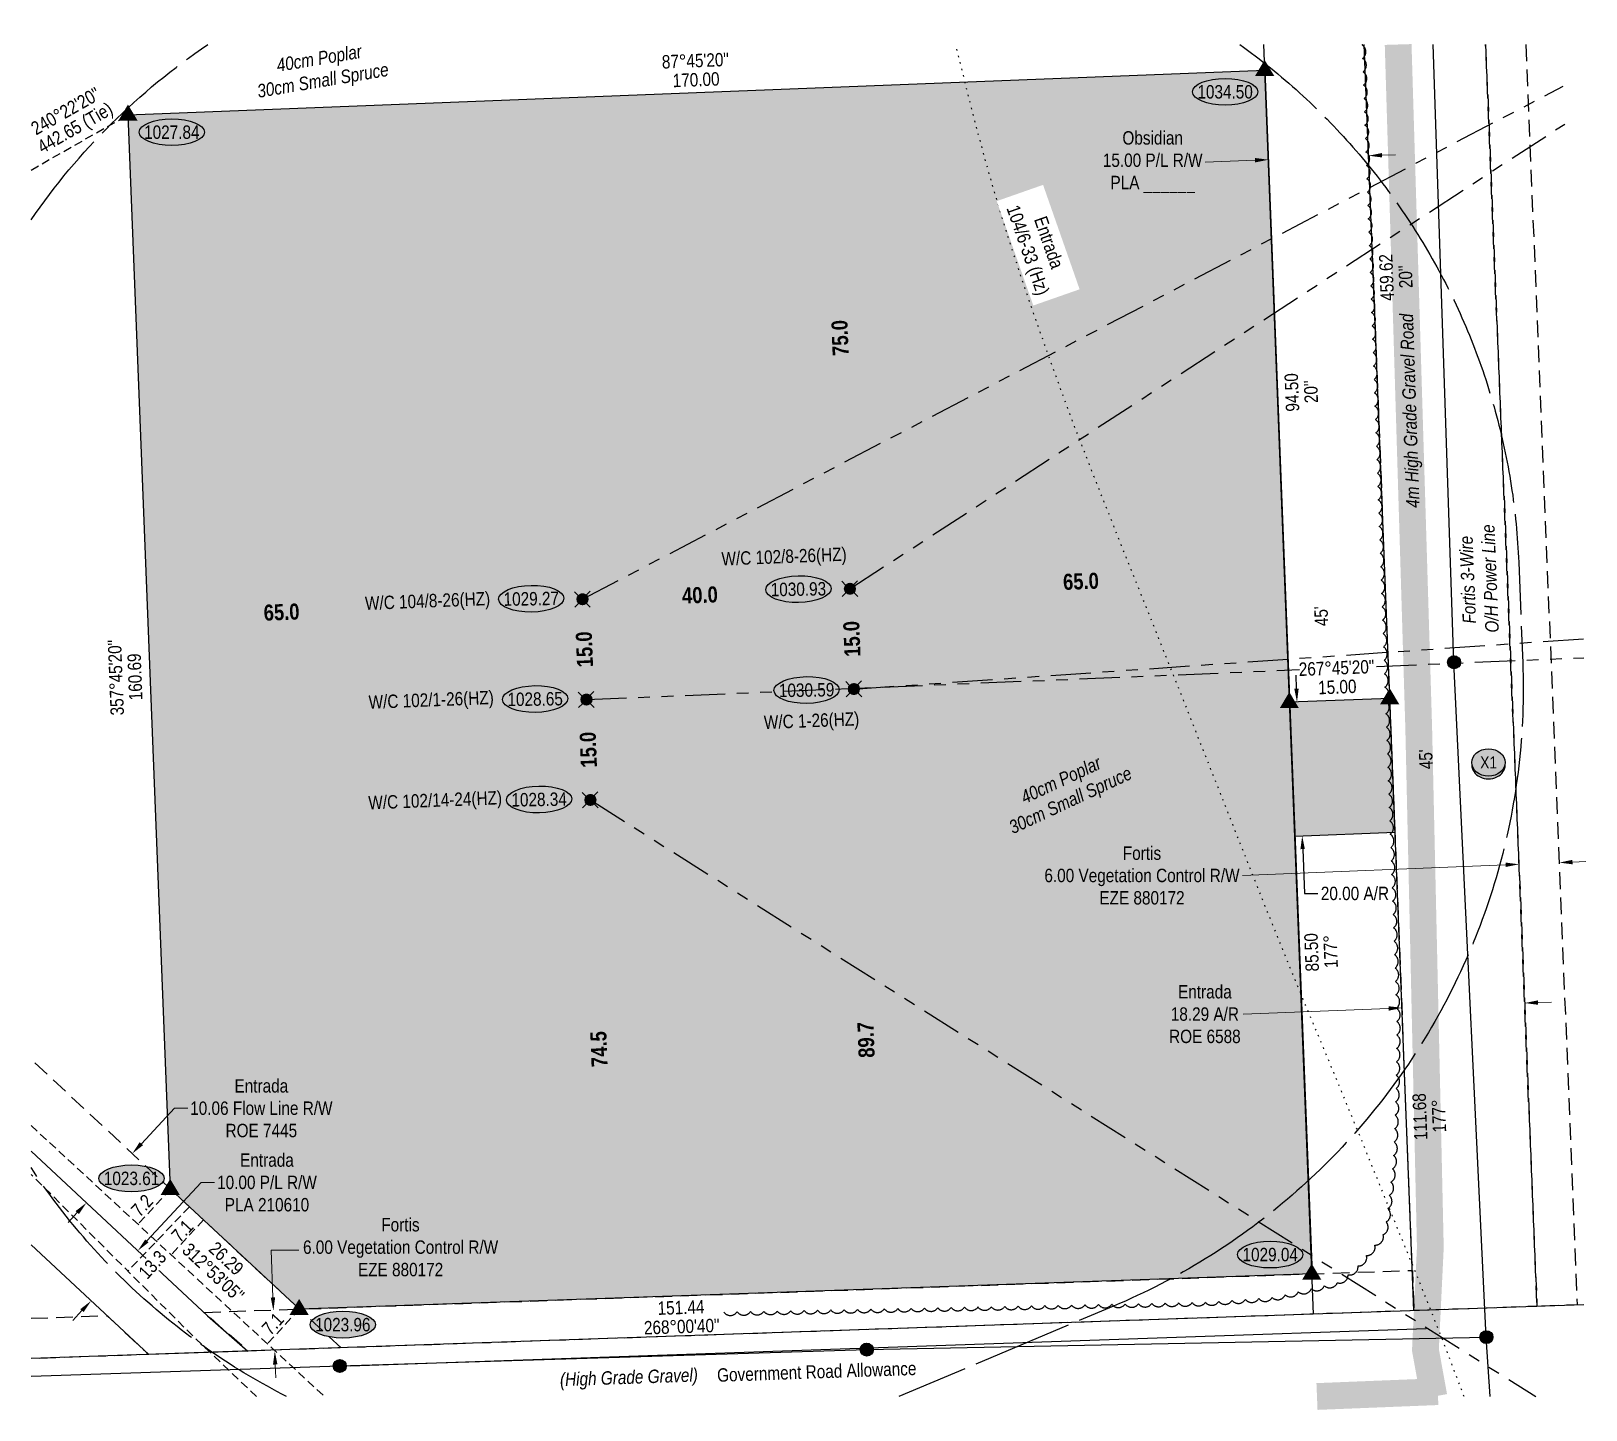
# Model space of a CAD drawing. Extents: x 645834 to 657998, y 5833506 to 5835591.
# Drawn here: x 645834 to 646996, y 5834294 to 5835324 of the extents above; entities that cross this region are included whole.
import ezdxf
from ezdxf.enums import TextEntityAlignment as Align

# ---------------------------------------------------------------- set-up
doc = ezdxf.new("R2010")
doc.units = 0
doc.header["$LTSCALE"] = 5
doc.header["$PDSIZE"] = 0.5
for name, pattern in [('0', [1, 1, 0]), ('foc-ACCESSROAD', [3.75, 2.5, -1.25]), ('foc-BUFFER', [16.75, 15, -1.75]), ('foc-DOT', [1, 0.2, -0.8]), ('foc-DRILLPATH', [14.75, 6, -1.75, 1.75, -1.75, 1.75, -1.75]), ('foc-FLOWLINE', [3.75, 2.5, -1.25]), ('foc-TIELINE', [1.875, 1.25, -0.625]), ('POWERLINE5', [7.8, 2.4, -0.6, 0.6, -0.6, 0.6, -0.6, 2.4]), ('UG_PIPE', [1.875, 1.25, -0.625])]:
    doc.linetypes.add(name, pattern=pattern)
doc.layers.get('Defpoints').update_dxf_attribs({"color": 9})
for name, color, linetype in [('AS-DRILL', 8, 'foc-DOT'), ('AS-DRILL-T', 8, 'Continuous'), ('AS-PIPE-UG', 44, 'UG_PIPE'), ('AS-POWER', 104, 'foc-POWER'), ('AS-POWER-EXISTING', 72, 'POWERLINE5'), ('AS-ROADS', 254, 'Continuous'), ('AUX-BUFFER', 7, 'foc-BUFFER'), ('C-RW', 13, 'Continuous'), ('F-AR', 190, 'foc-ACCESSROAD'), ('F-EZE', 190, 'foc-FLOWLINE'), ('F-FLOWLINE', 190, 'foc-FLOWLINE'), ('F-RW', 190, 'Continuous'), ('L-BD', 7, 'Continuous'), ('L-MON', 1, 'Continuous'), ('L-ROAD-T', 7, 'Continuous'), ('L-SEC', 7, 'Continuous'), ('L-TIE', 7, 'foc-TIELINE'), ('P-CROSSINGS', 250, 'Continuous'), ('P-ELEVATION', 7, 'Continuous'), ('P-PDRILLPATH', 12, 'foc-DRILLPATH'), ('P-PROPOSED', 10, 'Continuous'), ('P-PROPOSED-H', 21, 'Continuous'), ('P-TXT', 4, 'Continuous'), ('T-BUSH', 110, '0'), ('T-BUSH-T', 110, 'Continuous'), ('T-TIE', 201, 'foc-TIELINE')]:
    doc.layers.add(name, color=color, linetype=linetype)
for name, color, linetype, lineweight in [('C-RW-T', 13, 'Continuous', 9), ('F-AR-T', 190, 'Continuous', 9), ('F-EZE-T', 190, 'Continuous', 9), ('F-FLOWLINE-T', 190, 'Continuous', 9), ('F-RW-T', 190, 'Continuous', 9), ('T-TEXT', 48, 'Continuous', 18), ('T-TIE-T', 201, 'Continuous', 18)]:
    doc.layers.add(name, color=color, linetype=linetype, lineweight=lineweight)
doc.styles.add('100L', font='ARIALN.TTF', dxfattribs={"height": 11})
doc.styles.add('175L', font='ARIALN.TTF', dxfattribs={"height": 20})
doc.styles.add('80', font='ARIALN.TTF', dxfattribs={"height": 10})
doc.styles.add('80CG', font='ARIALN.TTF', dxfattribs={"height": 10})
doc.styles.add('80L', font='ARIALN.TTF', dxfattribs={"height": 10})
doc.styles.add('80LS', font='ARIALNI.TTF', dxfattribs={"height": 10})
doc.styles.add('Crossing', font='ARIALN.TTF', dxfattribs={"height": 10})
doc.styles.add('foc-LtypeFont', font='ARIALN.TTF', dxfattribs={"height": 7.35})
doc.linetypes.add('foc-POWER', pattern='A,6,-1,["P",foc-LtypeFont,S=0.2,R=0,X=-0.625,Y=-0.75],-1.24,4', length=12.24)
doc.dimstyles.new('Compass 5 000', dxfattribs={"dimscale": 5, "dimtxt": 9, "dimasz": 2, "dimexe": 0.2, "dimexo": 0.0625, "dimgap": 0.5, "dimtad": 0, "dimtih": 1, "dimtoh": 1, "dimzin": 0, "dimdsep": 46, "dimtxsty": '80CG', "dimcen": 0.1, "dimse1": 1, "dimse2": 1, "dimclrd": 256, "dimclrt": 256, "dimaunit": 1, "dimadec": 4, "dimazin": 0, "dimtfac": 0.06, "dimtofl": 0, "dimtmove": 0, "dimatfit": 1, "dimfxl": 0.2, "dimtolj": 1, "dimtzin": 0, "dimlwd": -1, "dimarcsym": 0})

msp = doc.modelspace()

# ---------------------------------------------------------------- texts
at = {"layer": 'AS-POWER', "insert": (646904.091, 5834873.175), "char_height": 10, "attachment_point": 1, "rotation": 92.332481, "style": '100L'}
msp.add_mtext_dynamic_manual_height_columns('\\pi7.9914;{\\fArial Narrow|b0|i1|c0|p34;Fortis 3-Wire \\P\\pi0.58687;O/H Power Line}', width=80.69624, gutter_width=55, heights=[0], dxfattribs=at)
at = {"layer": 'F-EZE-T', "style": '80CG'}
for s, height, p in [('Fortis', 9.9971, (646095.802, 5834427.456)), ('6.00 Vegetation Control R/W', 9.99705, (646037.334, 5834410.706)), ('EZE 880172', 9.9971, (646078.393, 5834393.935))]:
    msp.add_text(s, height=height, dxfattribs=at).set_placement(p)
at = {"layer": 'L-BD', "style": '80L'}
for s, height, rotation, p in [('87°45\'20"', 9.9971, 2.250366, (646330.431, 5835301.813)), ('170.00', 9.9971, 2.250366, (646330.991, 5835287.578)), ('240°22\'20"', 9.9971, 29.627871, (645859.937, 5835264.124)), ('442.65 (Tie)', 9.99705, 29.627871, (645866.979, 5835251.741)), ('459.62', 9.9971, 92.235966, (646846.777, 5835139.881)), ("20''", 9.9971, 92.235966, (646861.012, 5835140.437)), ('94.50', 9.9971, 92.235966, (646776.088, 5835054.035)), ("20''", 9.9971, 92.235966, (646790.323, 5835054.591)), ('W/C 102/8-26(HZ)', 9.99705, 2.250366, (646396.697, 5834931.527)), ('W/C 104/8-26(HZ)', 9.99705, 2.250366, (646130.373, 5834898.369)), ("45'", 9.9971, 92.235966, (646797.997, 5834886.891)), ('357°45\'20"', 9.9971, 92.25067, (645897.501, 5834841)), ('160.69', 9.9971, 92.25067, (645911.736, 5834841.56)), ('267°45\'20"', 9.9971, 2.250366, (646809.457, 5834848.305)), ('W/C 102/1-26(HZ)', 9.99705, 2.250366, (646133.09, 5834824.497)), ('15.00', 9.9971, 2.250366, (646810.017, 5834834.07)), ('W/C 1-26(HZ)', 9.99705, 2.250366, (646417.247, 5834808.981)), ("45'", 9.9971, 92.235966, (646876.209, 5834780.02)), ('W/C 102/14-24(HZ)', 9.99705, 2.250366, (646136.06, 5834749.512)), ('85.50', 9.9971, 92.235966, (646790.807, 5834635.876)), ('177°', 9.9971, 92.235966, (646805.042, 5834636.432)), ('111.68', 9.9971, 92.235966, (646871.722, 5834513.101)), ('177°', 9.9971, 92.235966, (646885.957, 5834513.657)), ('312°53\'05"', 9.9971, 317.077781, (645970.302, 5834396.844)), ('26.29', 9.9971, 317.077781, (645980.003, 5834407.276)), ('151.44', 9.9971, 1.99112, (646319.738, 5834370.659)), ('268°00\'40"', 9.9971, 1.99112, (646320.233, 5834356.422))]:
    msp.add_text(s, height=height, rotation=rotation, dxfattribs=at).set_placement(p, align=Align.MIDDLE_CENTER)
at = {"layer": 'L-BD', "color": 3, "char_height": 11.99029, "attachment_point": 5, "style": '80L'}
for s, insert, rotation in [('{\\fArial Narrow|b1|i0|c0|p34;75.0}', (646438.585, 5835094.698), 92.250366), ('{\\fArial Narrow|b1|i0|c0|p34;65.0}', (646618.486, 5834912.887), 2.25067), ('{\\fArial Narrow|b1|i0|c0|p34;40.0}', (646333.843, 5834902.647), 2.25067), ('{\\fArial Narrow|b1|i0|c0|p34;65.0}', (646021.308, 5834889.871), 2.25067), ('{\\fArial Narrow|b1|i0|c0|p34;15.0}', (646447.426, 5834869.936), 92.250366), ('{\\fArial Narrow|b1|i0|c0|p34;15.0}', (646247.614, 5834862.111), 92.250366), ('{\\fArial Narrow|b1|i0|c0|p34;15.0}', (646250.536, 5834787.161), 92.250366), ('{\\fArial Narrow|b1|i0|c0|p34;74.5}', (646258.491, 5834563.557), 92.250366), ('{\\fArial Narrow|b1|i0|c0|p34;89.7}', (646458.014, 5834570.494), 92.250366)]:
    msp.add_mtext_dynamic_manual_height_columns(s, width=26.22081, gutter_width=50.026, heights=[0], dxfattribs=dict(at, insert=insert, rotation=rotation))
at = {"layer": 'L-ROAD-T', "style": '80L'}
msp.add_text('Government Road Allowance', height=9.99705, rotation=1.988219, dxfattribs=at).set_placement((646421.105, 5834322.668), align=Align.MIDDLE_CENTER)
at = {"layer": 'T-BUSH-T', "char_height": 9.99423, "width": 99.081, "attachment_point": 2, "style": '80LS'}
for insert, rotation in [((646048.532, 5835308.555), 9.587997), ((646601.397, 5834769.196), 25.016382)]:
    msp.add_mtext('40cm Poplar\\P30cm Small Spruce', dxfattribs=dict(at, insert=insert, rotation=rotation))
at = {"layer": 'T-TEXT', "style": '80LS'}
msp.add_text('(High Grade Gravel)', height=9.99705, rotation=1.988219, dxfattribs=at).set_placement((646280.797, 5834318.582), align=Align.MIDDLE_CENTER)
at = {"layer": 'T-TEXT', "insert": (646859.065, 5835040.141), "char_height": 9.99705, "width": 145.79372, "attachment_point": 2, "rotation": 91.950522, "style": '80LS'}
msp.add_mtext('4m High Grade Gravel Road', dxfattribs=at)
at = {"layer": 'T-TIE-T', "style": '80L'}
for s, p in [('7.2', (645917.087, 5834446.837)), ('7.1', (645947.119, 5834427.834)), ('7.1', (646014.748, 5834358.477))]:
    msp.add_text(s, height=9.9971, rotation=47.28764, dxfattribs=at).set_placement(p, align=Align.MIDDLE_CENTER)

# ---------------------------------------------------------------- blocks, each defined once
blk = doc.blocks.new('POWERPOLE')
h = blk.add_hatch(color=255)
edge = h.paths.add_edge_path()
edge.add_arc((0, 0), 0.96, 0, 360)
at = {"linetype": 'Continuous'}
for p, q in [((0.68, -0.68), (-0.68, 0.68)), ((-0.68, -0.68), (0.68, 0.68))]:
    blk.add_line(p, q, dxfattribs=at)
blk.add_circle((0, 0), 0.96, dxfattribs=at)
blk = doc.blocks.new('TRIA')
blk.add_hatch(color=255).paths.add_polyline_path([(-0.04, 1.52), (-1.47, -0.87), (1.39, -0.87)])
blk = doc.blocks.new('TRIAA')
blk.add_blockref('TRIA', (0, 0))
blk = doc.blocks.new('TRIB')
at = {"color": 1}
blk.add_lwpolyline([(-1.12, -0.67), (-0.04, 1.13), (1.04, -0.67)], close=True, dxfattribs=at)
blk = doc.blocks.new('TRIBB')
blk.add_blockref('TRIB', (0, 0))
blk = doc.blocks.new('TRICC')
for name in ['TRIAA', 'TRIBB']:
    blk.add_blockref(name, (0, 0))
blk = doc.blocks.new('plspike')
blk.add_blockref('TRICC', (0, 0))
blk = doc.blocks.new('WC')
at = {"layer": 'L-MON'}
h = blk.add_hatch(color=255, dxfattribs=at)
h.dxf.hatch_style = 1
edge = h.paths.add_edge_path()
edge.add_arc((0, 0), 0.9, 0, 360)
at = {"layer": 'L-MON', "color": 240, "flags": 128}
for points in [[(-0.62, 0.5), (-1.23, 1.12)], [(0.52, 0.61), (1.13, 1.21)], [(-1.18, -1.18), (-0.56, -0.57)], [(1.16, -1.18), (0.56, -0.57)]]:
    blk.add_lwpolyline(points, dxfattribs=at)
at = {"layer": 'L-MON', "color": 240}
for radius in [0.8, 0.373]:
    blk.add_circle((0, 0), radius, dxfattribs=at)
blk = doc.blocks.new('*D460')
at = {"layer": 'Defpoints', "color": 0, "transparency": 16777216}
for p in [(646858.1, 5834602), (646949.7, 5834605.6), (646858.4, 5834594.4)]:
    blk.add_point(p, dxfattribs=at)
at = {"layer": 'F-AR-T', "transparency": 16777216}
for p, q in [((646960, 5834598.3), (646970, 5834598.7)), ((646848.4, 5834594), (646739.7, 5834589.7))]:
    blk.add_line(p, q, dxfattribs=at)
for points in [[(646959.9, 5834600), (646960, 5834596.7), (646950, 5834598)], [(646848.4, 5834595.6), (646848.5, 5834592.3), (646858.4, 5834594.4)]]:
    blk.add_solid(points, dxfattribs=at)
at = {"layer": 'F-AR-T', "transparency": 16777216, "insert": (646711.1, 5834589.7), "char_height": 10, "attachment_point": 5, "style": '80CG'}
blk.add_mtext('\\A1;Entrada\\P18.29 A/R\\PROE 6588', dxfattribs=at)
blk = doc.blocks.new('*D461')
at = {"layer": 'Defpoints', "color": 0, "transparency": 16777216}
for p in [(646945.8, 5834701.6), (646952.6, 5834533.9), (646982.6, 5834535.1)]:
    blk.add_point(p, dxfattribs=at)
at = {"layer": 'F-AR-T', "transparency": 16777216}
for p, q in [((646985.8, 5834703.3), (646995.8, 5834703.7)), ((646935.8, 5834701.2), (646739.3, 5834693.2))]:
    blk.add_line(p, q, dxfattribs=at)
for points in [[(646985.7, 5834704.9), (646985.8, 5834701.6), (646975.8, 5834702.9)], [(646935.7, 5834702.9), (646935.8, 5834699.6), (646945.8, 5834701.6)]]:
    blk.add_solid(points, dxfattribs=at)
at = {"layer": 'F-AR-T', "transparency": 16777216, "insert": (646664.1, 5834693.2), "char_height": 10, "attachment_point": 5, "style": '80CG'}
blk.add_mtext('\\A1;Fortis\\P6.00 Vegetation Control R/W\\PEZE 880172', dxfattribs=at)
blk = doc.blocks.new('*D462')
at = {"layer": 'Defpoints', "color": 0, "transparency": 16777216}
for p in [(645913.1, 5834413.8), (645913.9, 5834413), (645878.2, 5834376.4)]:
    blk.add_point(p, dxfattribs=at)
at = {"layer": 'F-RW-T', "transparency": 16777216}
for p, q in [((645920.7, 5834420.4), (645961.3, 5834464)), ((645961.3, 5834464), (645971.3, 5834464)), ((645872.2, 5834368.3), (645865.4, 5834361))]:
    blk.add_line(p, q, dxfattribs=at)
for points in [[(645919.5, 5834421.5), (645921.9, 5834419.2), (645913.9, 5834413)], [(645871, 5834369.4), (645873.4, 5834367.2), (645879, 5834375.6)]]:
    blk.add_solid(points, dxfattribs=at)
at = {"layer": 'F-RW-T', "transparency": 16777216, "insert": (646010.4, 5834464), "char_height": 10, "attachment_point": 5, "style": '80CG'}
blk.add_mtext('\\A1;Entrada \\P10.00 P/L R/W\\PPLA 210610', dxfattribs=at)
blk = doc.blocks.new('*D463')
at = {"layer": 'Defpoints', "color": 0, "transparency": 16777216}
for p in [(645909.8, 5834485.6), (645917.6, 5834478.3), (645883.4, 5834441.5)]:
    blk.add_point(p, dxfattribs=at)
at = {"layer": 'F-FLOWLINE-T', "transparency": 16777216}
for p, q in [((645916.6, 5834492.9), (645941.2, 5834519.4)), ((645941.2, 5834519.4), (645951.2, 5834519.4)), ((645868.7, 5834441.5), (645861.9, 5834434.2))]:
    blk.add_line(p, q, dxfattribs=at)
for points in [[(645915.3, 5834494.1), (645917.8, 5834491.8), (645909.8, 5834485.6)], [(645867.4, 5834442.6), (645869.9, 5834440.4), (645875.5, 5834448.8)]]:
    blk.add_solid(points, dxfattribs=at)
at = {"layer": 'F-FLOWLINE-T', "transparency": 16777216, "insert": (646006.2, 5834519.4), "char_height": 10, "attachment_point": 5, "style": '80CG'}
blk.add_mtext('\\A1;Entrada\\P10.06 Flow Line R/W\\PROE 7445', dxfattribs=at)
blk = doc.blocks.new('*D466')
at = {"layer": 'Defpoints', "color": 0, "transparency": 16777216}
for p in [(646787.6, 5834823.1), (646783.8, 5834722.9), (646791.4, 5834723.2)]:
    blk.add_point(p, dxfattribs=at)
at = {"layer": 'P-TXT', "transparency": 16777216}
for p, q in [((646779.5, 5834832.8), (646779.2, 5834842.8)), ((646784.2, 5834712.9), (646785.5, 5834679.8)), ((646785.5, 5834679.8), (646795.5, 5834679.8))]:
    blk.add_line(p, q, dxfattribs=at)
for points in [[(646781.2, 5834832.9), (646777.9, 5834832.8), (646779.9, 5834822.8)], [(646785.8, 5834713), (646782.5, 5834712.9), (646783.8, 5834722.9)]]:
    blk.add_solid(points, dxfattribs=at)
at = {"layer": 'P-TXT', "transparency": 16777216, "insert": (646823.2, 5834679.8), "char_height": 10, "attachment_point": 5, "style": '80CG'}
blk.add_mtext('\\A1;20.00 A/R', dxfattribs=at)
blk = doc.blocks.new('we')
at = {"layer": 'P-ELEVATION'}
h = blk.add_hatch(color=111, dxfattribs=at)
h.dxf.hatch_style = 1
edge = h.paths.add_edge_path()
edge.add_ellipse((0, 0), major_axis=(-24.4, 0), ratio=0.410256, start_angle=0, end_angle=360)
at = {"layer": 'P-ELEVATION', "color": 7, "flags": 128}
blk.add_lwpolyline([(0, 0, 12.5, 0, 0), (-12.4, -6.4, 0, 0, 0)], format="xyseb", dxfattribs=at)
at = {"layer": 'P-ELEVATION', "color": 7}
blk.add_ellipse((0, 0), major_axis=(-24.4, 0), ratio=0.410256, dxfattribs=at)
at = {"layer": 'P-ELEVATION', "style": '80'}
blk.add_attdef('ELEVATION', text='', height=10, dxfattribs=at).set_placement((0, 0), align=Align.MIDDLE_CENTER)
blk = doc.blocks.new('xing2')
h = blk.add_hatch(color=50)
h.dxf.hatch_style = 1
edge = h.paths.add_edge_path()
edge.add_ellipse((0, 0), major_axis=(-12.5, 0), ratio=0.816297, start_angle=0, end_angle=360)
h = blk.add_hatch(color=250)
h.dxf.hatch_style = 1
edge = h.paths.add_edge_path()
edge.add_ellipse((0, -2), major_axis=(-12.5, 0), ratio=0.816297, start_angle=0, end_angle=180)
edge.add_line((12.5, -2), (12.5, 0))
edge.add_ellipse((0, 0), major_axis=(-12.5, 0), ratio=0.816297, start_angle=0, end_angle=180, ccw=False)
edge.add_line((-12.5, 0), (-12.5, -2))
at = {"color": 250}
blk.add_ellipse((0, 0), major_axis=(-12.5, 0), ratio=0.816297, dxfattribs=at)
blk.add_ellipse((0, -2), major_axis=(-12.5, 0), ratio=0.816297, start_param=0, end_param=3.141593, dxfattribs=at)
at = {"color": 250, "style": 'Crossing'}
blk.add_attdef('CROSSING', text='', height=9, dxfattribs=at).set_placement((0.1, 0), align=Align.MIDDLE_CENTER)
at = {"color": 250, "style": 'Crossing', "flags": 1}
for tag, p in [('OWNER', (0.1, -12.5)), ('DESCRIPTION', (0.1, -25.8)), ('LOCATION', (0.1, -39.3)), ('DWG_REF', (0.1, -52.8))]:
    blk.add_attdef(tag, text='', height=9, dxfattribs=at).set_placement(p, align=Align.MIDDLE_CENTER)
blk = doc.blocks.new('*D524')
at = {"layer": 'C-RW-T', "transparency": 16777216}
for p, q in [((646748.6, 5835227.4), (646711.2, 5835226)), ((646843.5, 5835231.2), (646853.4, 5835231.5))]:
    blk.add_line(p, q, dxfattribs=at)
for points in [[(646748.5, 5835229.1), (646748.6, 5835225.8), (646758.6, 5835227.8)], [(646843.4, 5835232.8), (646843.5, 5835229.5), (646833.5, 5835230.8)]]:
    blk.add_solid(points, dxfattribs=at)
at = {"layer": 'Defpoints', "color": 0, "transparency": 16777216}
for p in [(646758.6, 5835227.8), (646760.8, 5835170.4), (646835.7, 5835173.3)]:
    blk.add_point(p, dxfattribs=at)
at = {"layer": 'C-RW-T', "transparency": 16777216, "insert": (646672.1, 5835226), "char_height": 10, "attachment_point": 5, "style": '80CG'}
blk.add_mtext('\\A1;Obsidian\\P15.00 P/L R/W\\PPLA ______', dxfattribs=at)

# ---------------------------------------------------------------- dimensions: what is measured, and where the dimension line sits
at = {"layer": 'C-RW-T'}
dim = msp.add_linear_dim(base=(646758.575, 5835227.83), p1=(646835.71, 5835173.325), p2=(646760.822, 5835170.395), angle=182.240571, text='Obsidian\\P15.00 P/L R/W\\PPLA ______', dimstyle='Compass 5 000', dxfattribs=at)
dim.commit()
dim.dimension.update_dxf_attribs({"geometry": '*D524', "text_midpoint": (646672.093, 5835225.975), "dimtype": 161})
at = {"layer": 'F-AR-T'}
for base, p1, p2, angle, text, picture, middle in [((646945.77, 5834701.647), (646982.606, 5834535.099), (646952.601, 5834533.877), 182.331626, 'Fortis\\P6.00 Vegetation Control R/W\\PEZE 880172', '*D461', (646664.147, 5834693.24)), ((646858.42, 5834594.362), (646949.68, 5834605.617), (646858.119, 5834602.026), 182.246218, 'Entrada\\P18.29 A/R\\PROE 6588', '*D460', (646711.108, 5834589.703))]:
    dim = msp.add_linear_dim(base=base, p1=p1, p2=p2, angle=angle, text=text, dimstyle='Compass 5 000', dxfattribs=at)
    dim.commit()
    dim.dimension.update_dxf_attribs({"geometry": picture, "text_midpoint": middle, "dimtype": 161})
at = {"layer": 'F-FLOWLINE-T'}
dim = msp.add_linear_dim(base=(645909.754, 5834485.616), p1=(645883.37, 5834441.472), p2=(645917.642, 5834478.269), angle=47.035282, text='Entrada\\P10.06 Flow Line R/W\\PROE 7445', dimstyle='Compass 5 000', dxfattribs=at)
dim.commit()
dim.dimension.update_dxf_attribs({"geometry": '*D463', "text_midpoint": (646006.249, 5834519.432), "dimtype": 161})
at = {"layer": 'F-RW-T'}
dim = msp.add_linear_dim(base=(645913.887, 5834413.049), p1=(645878.206, 5834376.373), p2=(645913.072, 5834413.808), angle=47.035282, text='Entrada \\P10.00 P/L R/W\\PPLA 210610', dimstyle='Compass 5 000', dxfattribs=at)
dim.commit()
dim.dimension.update_dxf_attribs({"geometry": '*D462', "text_midpoint": (646010.396, 5834463.967), "dimtype": 161})
at = {"layer": 'P-TXT'}
dim = msp.add_linear_dim(base=(646783.791, 5834722.941), p1=(646787.564, 5834823.132), p2=(646791.422, 5834723.236), angle=272.211403, text='20.00 A/R', dimstyle='Compass 5 000', dxfattribs=at)
dim.commit()
dim.dimension.update_dxf_attribs({"geometry": '*D466', "text_midpoint": (646823.192, 5834679.801), "dimtype": 161})

# ---------------------------------------------------------------- hatches: boundary and pattern name
at = {"layer": 'P-PROPOSED-H'}
h = msp.add_hatch(color=256, dxfattribs=at)
h.dxf.hatch_style = 1
h.paths.add_polyline_path([(646034.636, 5834369.438), (645938.306, 5834459.023), (645906.771, 5835261.403), (646755.956, 5835294.773), (646791.131, 5834395.738)])
h = msp.add_hatch(color=256, dxfattribs=at)
h.dxf.hatch_style = 1
h.paths.add_polyline_path([(646778.249, 5834722.727), (646853.219, 5834725.622), (646849.361, 5834825.518), (646774.391, 5834822.623)])

# ---------------------------------------------------------------- linework, layer by layer
at = {"layer": 'AS-DRILL', "flags": 128}
msp.add_lwpolyline([(646904.767, 5834304.151), (646904.09, 5834305.994), (646889.243, 5834345.111), (646873.641, 5834384.404), (646857.43, 5834423.979), (646840.841, 5834464.494), (646824.081, 5834505.653), (646807.069, 5834546.905), (646789.592, 5834588.642), (646771.987, 5834631.277), (646754.842, 5834673.626), (646737.506, 5834717.268), (646720.116, 5834761.11), (646702.614, 5834805.298), (646694.376, 5834826.157), (646664.117, 5834901.622), (646662.872, 5834904.735), (646646.309, 5834946.001), (646628.488, 5834990.83), (646611.013, 5835035.769), (646594.427, 5835081.086), (646578.485, 5835126.622), (646576.566, 5835132.166), (646563.335, 5835172.433), (646549.633, 5835218.338), (646537.061, 5835264.926), (646525.532, 5835311.747), (646525.073, 5835313.854)], dxfattribs=at)
at = {"layer": 'AS-PIPE-UG', "flags": 128}
for points in [[(645834.18, 5834506.495), (646053.363, 5834304.151)], [(646002.525, 5834304.151), (645954.396, 5834350.043), (645834.18, 5834470.024)]]:
    msp.add_lwpolyline(points, dxfattribs=at)
at = {"layer": 'AS-POWER', "flags": 128}
for points in [[(646921.361, 5834348.518), (646897.181, 5834852.503), (646881.687, 5835313.854)], [(645834.18, 5834319.348), (646064.726, 5834326.973), (646458.486, 5834339.213), (646921.361, 5834348.518)], [(646924.188, 5834304.151), (646921.361, 5834348.518)]]:
    msp.add_lwpolyline(points, dxfattribs=at)
at = {"layer": 'AS-ROADS', "const_width": 19.994, "flags": 128}
for points in [[(646855.491, 5835313.854), (646870.866, 5834803.123), (646879.536, 5834415.433), (646875.866, 5834339.003), (646882.184, 5834304.151)], [(646794.856, 5834304.151), (646885.116, 5834307.773)]]:
    msp.add_lwpolyline(points, dxfattribs=at)
at = {"layer": 'AUX-BUFFER', "color": 251, "linetype": 'foc-BUFFER', "flags": 128}
for points in [[(645834.18, 5835182.869, -0.09381773), (645966.234, 5835313.854)], [(646025.053, 5834304.151, -0.13027882), (645834.18, 5834475.062)]]:
    msp.add_lwpolyline(points, format="xyb", dxfattribs=at)
at = {"layer": 'C-RW', "flags": 128}
for points in [[(646792.353, 5834365.698), (646755.163, 5835313.854)], [(646867.287, 5834368.299), (646830.198, 5835313.854)]]:
    msp.add_lwpolyline(points, dxfattribs=at)
at = {"layer": 'F-AR', "flags": 128}
msp.add_lwpolyline([(646920.843, 5835313.854), (646959.213, 5834371.491), (646867.287, 5834368.299), (646830.198, 5835313.854)], dxfattribs=at)
at = {"layer": 'F-EZE', "flags": 128}
for points in [[(646950.886, 5835313.854), (646989.228, 5834372.533), (646959.213, 5834371.491), (646920.843, 5835313.854)], [(645834.18, 5834362.544), (645890.91, 5834364.516), (645922.016, 5834335.484), (645834.18, 5834332.435)]]:
    msp.add_lwpolyline(points, dxfattribs=at)
msp.add_lwpolyline([(646870.707, 5834368.418), (645996.143, 5834338.058), (645963.372, 5834366.961), (646791.131, 5834395.738), (646866.108, 5834398.345), (646867.347, 5834368.286)], close=True, dxfattribs=at)
at = {"layer": 'F-EZE-T'}
for p, q in [((646014.858, 5834378.116), (646013.656, 5834413.418)), ((646013.656, 5834413.418), (646034.146, 5834413.418)), ((646016.563, 5834328.055), (646016.903, 5834318.064))]:
    msp.add_line(p, q, dxfattribs=at)
for points in [[(646016.523, 5834378.173), (646013.193, 5834378.06), (646015.199, 5834368.125)], [(646018.228, 5834328.112), (646014.898, 5834327.999), (646016.223, 5834338.047)]]:
    msp.add_solid(points, dxfattribs=at)
at = {"layer": 'F-FLOWLINE', "flags": 128}
msp.add_lwpolyline([(646065.78, 5834340.475), (645999.806, 5834401.744), (645834.18, 5834556.003)], dxfattribs=at)
at = {"layer": 'F-RW'}
msp.add_lwpolyline([(645834.18, 5834487.286), (645966.079, 5834364.439), (645996.143, 5834338.058), (645922.016, 5834335.484), (645834.18, 5834417.462)], dxfattribs=at)
at = {"layer": 'L-SEC'}
for p, q in [((646474.581, 5834341.018), (646876.529, 5834354.905)), ((646072.634, 5834327.131), (646474.581, 5834341.018))]:
    msp.add_line(p, q, dxfattribs=at)
msp.add_lwpolyline([(646994.294, 5834372.708), (646120.654, 5834342.38), (645834.18, 5834332.435)], dxfattribs=at)
at = {"layer": 'L-TIE'}
msp.add_line((645834.18, 5835220.119), (645906.771, 5835261.403), dxfattribs=at)
at = {"layer": 'P-PDRILLPATH', "flags": 128}
for points in [[(646448.906, 5834832.488), (646994.294, 5834870.095)], [(646839.198, 5834849.395), (646994.294, 5834855.897)], [(646249.051, 5834824.653), (646781.774, 5834846.987)], [(646252.021, 5834749.668), (646958.304, 5834304.066)]]:
    msp.add_lwpolyline(points, dxfattribs=at)
at = {"layer": 'P-PROPOSED', "flags": 128}
msp.add_lwpolyline([(646778.249, 5834722.727), (646853.219, 5834725.622), (646849.361, 5834825.518), (646774.391, 5834822.623)], close=True, dxfattribs=at)
msp.add_lwpolyline([(645938.306, 5834459.023), (645940.845, 5834461.75)], dxfattribs=at)
at = {"layer": 'T-BUSH', "flags": 128}
msp.add_lwpolyline([(646351.677, 5834367.189, 0.52056705), (646361.672, 5834367.392, 0.52056705), (646371.667, 5834367.594, 0.52056705), (646381.662, 5834367.797, 0.52056705), (646391.657, 5834368, 0.52056705), (646401.652, 5834368.203, 0.52056705), (646411.647, 5834368.405, 0.52056705), (646421.642, 5834368.608, 0.52056705), (646431.637, 5834368.811, 0.52056705), (646441.632, 5834369.014, 0.52056705), (646451.627, 5834369.217, 0.52056705), (646461.622, 5834369.419, 0.52056705), (646471.617, 5834369.622, 0.52056705), (646481.612, 5834369.825, 0.52056705), (646491.607, 5834370.028, 0.52056705), (646501.602, 5834370.23, 0.52056705), (646511.597, 5834370.433, 0.52056705), (646521.592, 5834370.636, 0.52056705), (646531.587, 5834370.839, 0.52056705), (646541.582, 5834371.041, 0.52056705), (646551.577, 5834371.244, 0.52056705), (646561.572, 5834371.447, 0.52056705), (646571.567, 5834371.65, 0.52056705), (646581.562, 5834371.853, 0.52056705), (646591.557, 5834372.055, 0.52056705), (646601.552, 5834372.258, 0.52056705), (646611.547, 5834372.461, 0.52056705), (646621.542, 5834372.664, 0.52056705), (646631.537, 5834372.866, 0.52056705), (646641.532, 5834373.069, 0.52056705), (646651.527, 5834373.272, 0.52056705), (646661.522, 5834373.475, 0.52056705), (646671.517, 5834373.678, 0.52056705), (646681.512, 5834373.88, 0.52056705), (646691.507, 5834374.083, 0.52056705), (646701.502, 5834374.286, 0.52056705), (646711.496, 5834374.519, 0.52056705), (646721.468, 5834375.227, 0.52056705), (646731.44, 5834375.934, 0.52056705), (646741.412, 5834376.642, 0.52056705), (646751.384, 5834377.35, 0.52056705), (646761.356, 5834378.058, 0.52056705), (646771.128, 5834380.09, 0.52056705), (646780.866, 5834382.353, 0.52056705), (646790.604, 5834384.615, 0.52056705), (646800.341, 5834386.877, 0.52056705), (646810.079, 5834389.139, 0.52056705), (646818.049, 5834395.087, 0.52056705), (646825.501, 5834401.676, 0.52056705), (646831.758, 5834409.473, 0.52056705), (646838.015, 5834417.27, 0.52056705), (646844.272, 5834425.067, 0.52056705), (646846.469, 5834434.573, 0.52056705), (646847.673, 5834444.498, 0.52056705), (646848.877, 5834454.422, 0.52056705), (646850.08, 5834464.346, 0.52056705), (646851.284, 5834474.271, 0.52056705), (646852.107, 5834484.225, 0.52056705), (646852.47, 5834494.215, 0.52056705), (646852.833, 5834504.206, 0.52056705), (646853.196, 5834514.196, 0.52056705), (646853.559, 5834524.187, 0.52056705), (646853.895, 5834534.178, 0.52056705), (646854.047, 5834544.174, 0.52056705), (646854.198, 5834554.17, 0.52056705), (646854.35, 5834564.166, 0.52056705), (646854.501, 5834574.162, 0.52056705), (646854.543, 5834584.156, 0.52056705), (646854.187, 5834594.147, 0.52056705), (646853.831, 5834604.138, 0.52056705), (646853.476, 5834614.128, 0.52056705), (646853.12, 5834624.119, 0.52056705), (646852.765, 5834634.11, 0.52056705), (646852.409, 5834644.101, 0.52056705), (646852.054, 5834654.091, 0.52056705), (646851.698, 5834664.082, 0.52056705), (646851.343, 5834674.073, 0.52056705), (646850.987, 5834684.064, 0.52056705), (646850.631, 5834694.054, 0.52056705), (646850.276, 5834704.045, 0.52056705), (646849.92, 5834714.036, 0.52056705), (646849.565, 5834724.026, 0.52056705), (646849.209, 5834734.017, 0.52056705), (646848.854, 5834744.008, 0.52056705), (646848.498, 5834753.999, 0.52056705), (646848.142, 5834763.989, 0.52056705), (646847.787, 5834773.98, 0.52056705), (646847.431, 5834783.971, 0.52056705), (646847.076, 5834793.962, 0.52056705), (646846.72, 5834803.952, 0.52056705), (646846.365, 5834813.943, 0.52056705), (646846.009, 5834823.934, 0.52056705), (646845.654, 5834833.924, 0.52056705), (646845.298, 5834843.915, 0.52056705), (646844.942, 5834853.906, 0.52056705), (646844.587, 5834863.897, 0.52056705), (646844.231, 5834873.887, 0.52056705), (646843.876, 5834883.878, 0.52056705), (646843.52, 5834893.869, 0.52056705), (646843.165, 5834903.86, 0.52056705), (646842.809, 5834913.85, 0.52056705), (646842.453, 5834923.841, 0.52056705), (646842.098, 5834933.832, 0.52056705), (646841.742, 5834943.822, 0.52056705), (646841.387, 5834953.813, 0.52056705), (646841.031, 5834963.804, 0.52056705), (646840.676, 5834973.795, 0.52056705), (646840.32, 5834983.785, 0.52056705), (646839.965, 5834993.776, 0.52056705), (646839.609, 5835003.767, 0.52056705), (646839.253, 5835013.758, 0.52056705), (646838.898, 5835023.748, 0.52056705), (646838.542, 5835033.739, 0.52056705), (646838.187, 5835043.73, 0.52056705), (646837.831, 5835053.721, 0.52056705), (646837.476, 5835063.711, 0.52056705), (646837.12, 5835073.702, 0.52056705), (646836.764, 5835083.693, 0.52056705), (646836.409, 5835093.683, 0.52056705), (646836.053, 5835103.674, 0.52056705), (646835.698, 5835113.665, 0.52056705), (646835.342, 5835123.656, 0.52056705), (646834.987, 5835133.646, 0.52056705), (646834.631, 5835143.637, 0.52056705), (646834.276, 5835153.628, 0.52056705), (646833.92, 5835163.619, 0.52056705), (646833.564, 5835173.609, 0.52056705), (646833.209, 5835183.6, 0.52056705), (646832.853, 5835193.591, 0.52056705), (646832.498, 5835203.581, 0.52056705), (646832.142, 5835213.572, 0.52056705), (646831.787, 5835223.563, 0.52056705), (646831.431, 5835233.554, 0.52056705), (646831.075, 5835243.544, 0.52056705), (646830.72, 5835253.535, 0.52056705), (646830.364, 5835263.526, 0.52056705), (646830.009, 5835273.517, 0.52056705), (646829.653, 5835283.507, 0.52056705), (646829.298, 5835293.498, 0.52056705), (646828.942, 5835303.489, 0.52056705), (646828.587, 5835313.479, 0.02397631), (646829.036, 5835313.854, 0.02397631)], format="xyb", dxfattribs=at)
at = {"layer": 'T-TIE', "flags": 128}
for points in [[(645938.306, 5834459.023), (645914.056, 5834432.756)], [(646034.636, 5834369.438), (646010.713, 5834343.525)]]:
    msp.add_lwpolyline(points, dxfattribs=at)

# ---------------------------------------------------------------- block references
at = {"xscale": 0.99970533, "yscale": 0.99970533, "zscale": 0.99970533}
for p, values in [((646726.214, 5835278.519), {'ELEVATION': '1034.50'}), ((645939.311, 5835248.374), {'ELEVATION': '1027.84'}), ((645909.228, 5834467.064), {'ELEVATION': '1023.61'}), ((646759.917, 5834410.156), {'ELEVATION': '1029.04'}), ((646067.039, 5834357.822), {'ELEVATION': '1023.96'})]:
    msp.add_blockref('we', p, dxfattribs=at).add_auto_attribs(values)
at = {"xscale": 0.99970533, "yscale": 0.99970533, "zscale": 0.99970533, "rotation": 0.9395905446218353}
for p, values in [((646407.444, 5834907.082), {'ELEVATION': '1030.93'}), ((646207.87, 5834899.936), {'ELEVATION': '1029.27'}), ((646210.745, 5834825.021), {'ELEVATION': '1028.65'}), ((646413.555, 5834831.742), {'ELEVATION': '1030.59'}), ((646213.715, 5834750.036), {'ELEVATION': '1028.34'})]:
    msp.add_blockref('we', p, dxfattribs=at).add_auto_attribs(values)
at = {"layer": 'AS-POWER-EXISTING', "xscale": 4.998526650000009, "yscale": 4.998526650000009, "zscale": 4.998526650000009}
for p in [(646897.181, 5834852.503), (646897.311, 5834852.463), (646458.486, 5834339.213), (646458.616, 5834339.173), (646921.361, 5834348.518), (646921.486, 5834348.478), (646064.726, 5834326.973), (646064.856, 5834326.933)]:
    msp.add_blockref('POWERPOLE', p, dxfattribs=at)
at = {"layer": 'L-MON', "xscale": 4.998526650000009, "yscale": 4.998526650000009, "zscale": 4.998526650000009}
for name, p in [('plspike', (646755.956, 5835294.773)), ('plspike', (645906.771, 5835261.403)), ('WC', (646445.946, 5834907.383)), ('WC', (646246.176, 5834899.568)), ('WC', (646448.906, 5834832.488)), ('plspike', (646849.361, 5834825.518)), ('WC', (646249.051, 5834824.653)), ('plspike', (646774.391, 5834822.623)), ('WC', (646252.021, 5834749.668)), ('plspike', (645938.306, 5834459.023)), ('plspike', (646791.131, 5834395.738)), ('plspike', (646034.636, 5834369.438))]:
    msp.add_blockref(name, p, dxfattribs=at)
at = {"layer": 'P-CROSSINGS', "color": 6}
msp.add_blockref('xing2', (646922.983, 5834777.671), dxfattribs=at).add_auto_attribs({'CROSSING': 'X1'})

msp.set_redraw_order([(e.dxf.handle, doc.entitydb.next_handle()) for e in msp.query("TEXT MTEXT ATTDEF DIMENSION ARC_DIMENSION")])  # texts and dimensions are drawn at this point

# ---------------------------------------------------------------- next in the draw order: texts
at = {"layer": 'AS-DRILL-T', "insert": (646587.146, 5835202.641), "char_height": 10, "attachment_point": 1, "rotation": 289.29489, "style": '175L', "bg_fill": 2}
msp.add_mtext_dynamic_manual_height_columns('\\pi16.957;Entrada\\P\\pi2.2567;104/6-33 (Hz)', width=72.62387, gutter_width=100, heights=[0], dxfattribs=at)

# ---------------------------------------------------------------- next in the draw order: linework, layer by layer
at = {"layer": 'AUX-BUFFER', "color": 251, "linetype": 'foc-BUFFER', "flags": 128}
msp.add_lwpolyline([(646737.119, 5835313.854, -0.23142425), (646945.556, 5834927.129), (646948.516, 5834852.234, -0.31265821), (646642.778, 5834371.605), (646482.423, 5834304.151)], format="xyb", dxfattribs=at)
at = {"layer": 'P-PDRILLPATH'}
for p, q in [((646246.176, 5834899.568), (646978.853, 5835282.742)), ((646445.946, 5834907.383), (646979.912, 5835254.447))]:
    msp.add_line(p, q, dxfattribs=at)
at = {"layer": 'P-PROPOSED', "flags": 128}
msp.add_lwpolyline([(646034.636, 5834369.438), (645938.306, 5834459.023), (645906.771, 5835261.403), (646755.956, 5835294.773), (646791.131, 5834395.738)], close=True, dxfattribs=at)

# ---------------------------------------------------------------- next in the draw order: texts
at = {"layer": 'T-TIE-T', "insert": (645921.108, 5834406.06), "char_height": 9.9971, "width": 22.62205, "attachment_point": 2, "rotation": 47.28764, "style": '80L', "bg_fill": 3, "box_fill_scale": 1.15, "bg_fill_color": 256, "bg_fill_true_color": 256, "bg_fill_transparency": 0}
msp.add_mtext('13.3', dxfattribs=at)

# ---------------------------------------------------------------- next in the draw order: linework, layer by layer
at = {"layer": 'T-TIE', "flags": 128}
for points in [[(645952.475, 5834445.827), (645906.523, 5834397.822)], [(645962.943, 5834436.078), (645938.785, 5834409.909)]]:
    msp.add_lwpolyline(points, dxfattribs=at)

doc.saveas('drawing.dxf')
